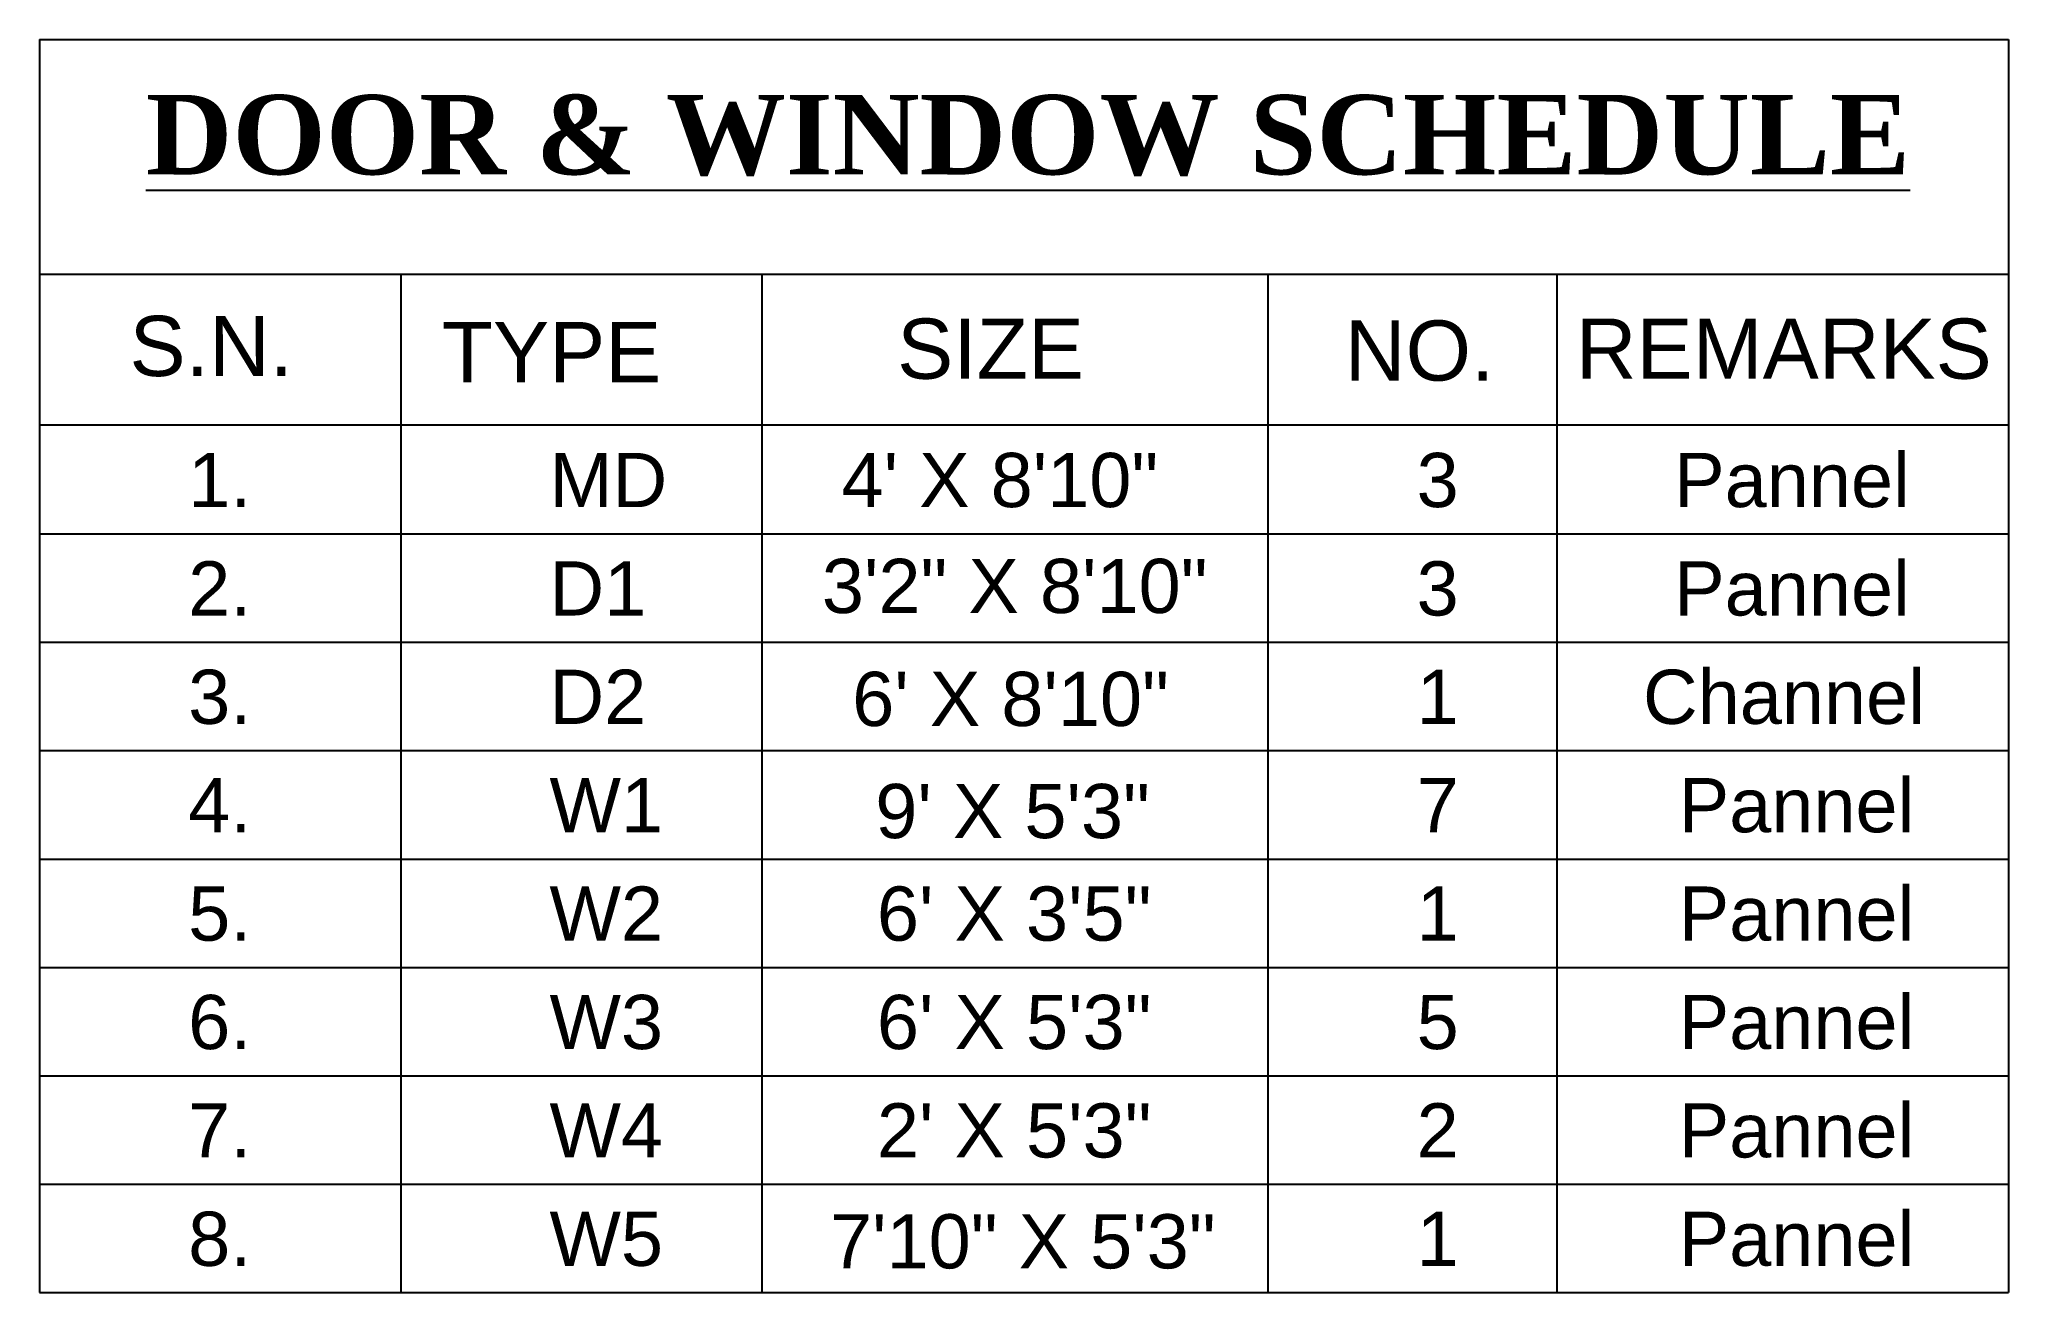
# Model space of a CAD drawing. Header units: inches. Extents: x -6800 to 96653, y -25814 to 17379.
# Drawn here: x 4602.1 to 4929.1, y -4239.7 to -4031.6 of the extents above; entities that cross this region are included whole.
import ezdxf

# ---------------------------------------------------------------- set-up
doc = ezdxf.new("R2010")
doc.units = ezdxf.units.IN
doc.header["$MEASUREMENT"] = 0
doc.styles.get("Standard").update_dxf_attribs({"font": 'arial.ttf'})

msp = doc.modelspace()

# ---------------------------------------------------------------- texts
at = {"transparency": 33554687, "attachment_point": 1}
for s, width, insert, char_height in [('{\\fTimes New Roman|b1|i0|c0|p18;\\LDOOR & WINDOW SCHEDULE}', 741.1261, (4619.77, -4040.77), 13.2), ('S.N.', 45.0325, (4617.08, -4077.46), 10), ('SIZE', 45.0325, (4744.55, -4077.91), 10), ('REMARKS', 45.0325, (4857.25, -4077.91), 10), ('TYPE', 45.0325, (4668.91, -4078.49), 10), ('NO.', 45.0325, (4818.9, -4078.22), 10), ('1.', 60, (4626.82, -4100.22), 9), ('MD', 60, (4686.82, -4100.22), 9), ('4\' X 8\'10"', 60, (4735.32, -4100.22), 9), ('3', 60, (4830.82, -4100.22), 9), ('Pannel', 60, (4873.59, -4100.22), 9), ('2.', 60, (4626.82, -4118.22), 9), ('D1', 60, (4686.82, -4118.22), 9), ('3\'2" X 8\'10"', 65.1372, (4732.05, -4117.81), 9), ('3', 60, (4830.82, -4118.22), 9), ('Pannel', 60, (4873.59, -4118.22), 9), ('3.', 60, (4626.82, -4136.22), 9), ('D2', 60, (4686.82, -4136.22), 9), ('6\' X 8\'10"', 60, (4737.09, -4136.57), 9), ('1', 60, (4830.82, -4136.22), 9), ('Channel', 60, (4868.41, -4136.22), 9), ('4.', 60, (4626.82, -4154.22), 9), ('W1', 60, (4686.82, -4154.22), 9), ('9\' X 5\'3"', 69.3265, (4740.92, -4155.19), 9), ('7', 60, (4830.82, -4154.22), 9), ('Pannel', 60, (4874.34, -4154.22), 9), ('5.', 60, (4626.82, -4172.22), 9), ('W2', 60, (4686.82, -4172.22), 9), ('6\' X 3\'5"', 60, (4741.19, -4172.22), 9), ('1', 60, (4830.82, -4172.22), 9), ('Pannel', 60, (4874.34, -4172.22), 9), ('6.', 60, (4626.82, -4190.22), 9), ('W3', 60, (4686.82, -4190.22), 9), ('6\' X 5\'3"', 60, (4741.19, -4190.22), 9), ('5', 60, (4830.82, -4190.22), 9), ('Pannel', 60, (4874.34, -4190.22), 9), ('7.', 60, (4626.82, -4208.22), 9), ('W4', 60, (4686.82, -4208.22), 9), ('2\' X 5\'3"', 60, (4741.19, -4208.22), 9), ('2', 60, (4830.82, -4208.22), 9), ('Pannel', 60, (4874.34, -4208.22), 9), ('8.', 60, (4626.82, -4226.22), 9), ('W5', 60, (4686.82, -4226.22), 9), ('7\'10" X 5\'3"', 67.1571, (4733.4, -4226.64), 9), ('1', 60, (4830.82, -4226.22), 9), ('Pannel', 60, (4874.34, -4226.22), 9)]:
    msp.add_mtext_dynamic_manual_height_columns(s, width=width, gutter_width=1, heights=[0], dxfattribs=dict(at, insert=insert, char_height=char_height))

# ---------------------------------------------------------------- linework, layer by layer
at = {"transparency": 33554687}
for p, q in [((4602.11, -4031.55), (4929.13, -4031.55)), ((4602.11, -4031.55), (4602.11, -4239.66)), ((4929.13, -4031.55), (4929.13, -4239.66)), ((4602.11, -4070.55), (4929.13, -4070.55)), ((4662.11, -4070.55), (4662.11, -4239.66)), ((4722.11, -4070.55), (4722.11, -4239.66)), ((4806.11, -4070.55), (4806.11, -4239.66)), ((4854.11, -4070.55), (4854.11, -4239.66)), ((4602.11, -4095.55), (4929.13, -4095.55)), ((4602.11, -4113.66), (4929.13, -4113.66)), ((4602.11, -4131.66), (4929.13, -4131.66)), ((4602.11, -4149.66), (4929.13, -4149.66)), ((4602.11, -4167.66), (4929.13, -4167.66)), ((4602.11, -4185.66), (4929.13, -4185.66)), ((4602.11, -4203.66), (4929.13, -4203.66)), ((4602.11, -4203.66), (4929.13, -4203.66)), ((4602.11, -4221.66), (4929.13, -4221.66)), ((4602.11, -4221.66), (4929.13, -4221.66)), ((4602.11, -4239.66), (4929.13, -4239.66))]:
    msp.add_line(p, q, dxfattribs=at)

msp.set_redraw_order([(e.dxf.handle, doc.entitydb.next_handle()) for e in msp.query("TEXT MTEXT ATTDEF DIMENSION ARC_DIMENSION")])  # texts and dimensions are drawn at this point

doc.saveas('drawing.dxf')
